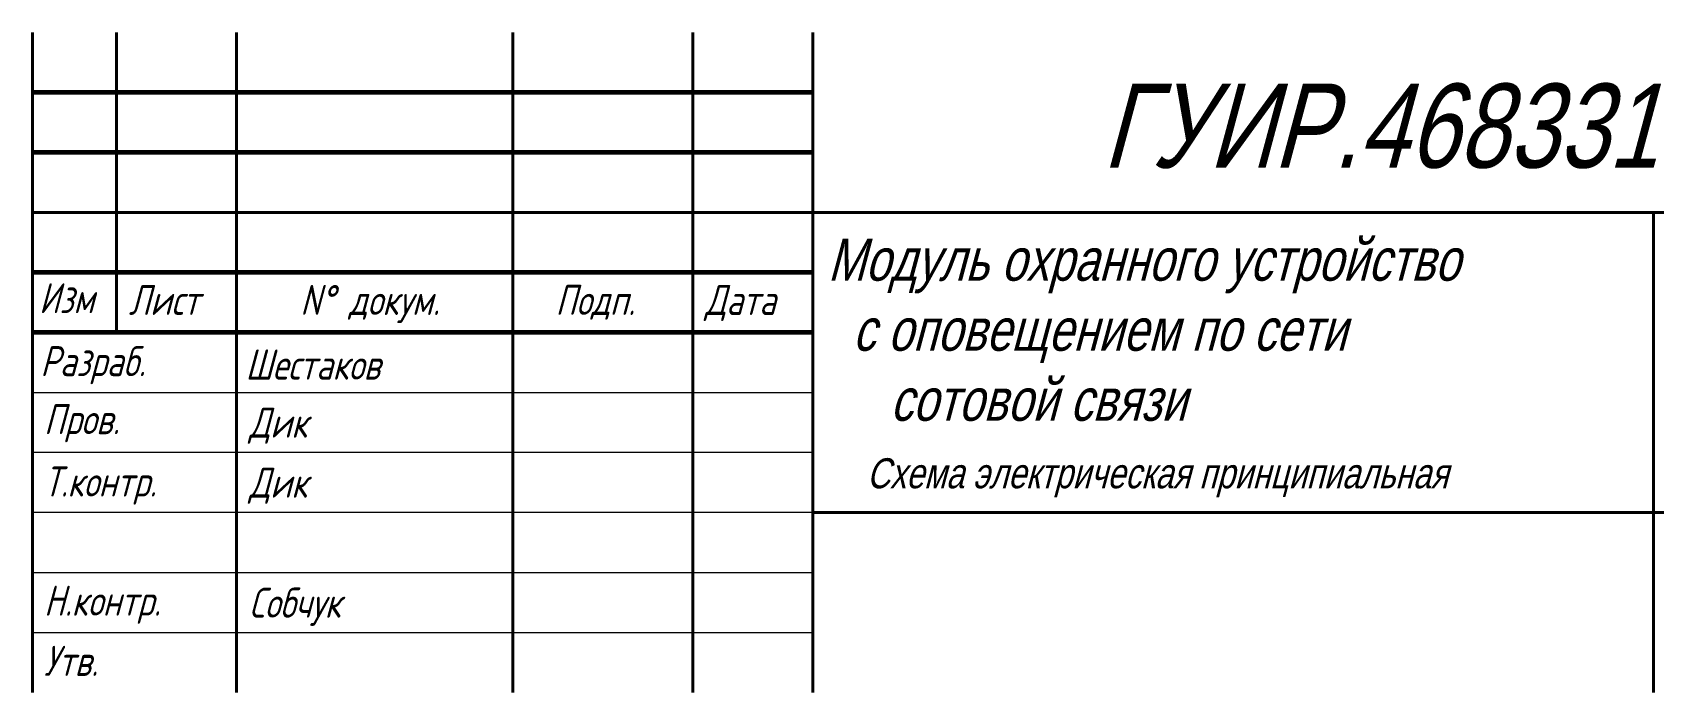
# Model space of a CAD drawing. Header units: millimetres. Extents: x 0 to 8800, y -367 to 2333.
# Drawn here: x 5358 to 5493, y 680.6 to 735.6 of the extents above; entities that cross this region are included whole.
import ezdxf

# ---------------------------------------------------------------- set-up
doc = ezdxf.new("R2010")
doc.units = ezdxf.units.MM
doc.header["$LTSCALE"] = 0.5
doc.layers.get('0').update_dxf_attribs({"lineweight": 60})
for name, color, linetype, lineweight in [('Основная', 7, 'Continuous', 40), ('текст', 7, 'Continuous', 30), ('тонкая', 7, 'Continuous', 20)]:
    doc.layers.add(name, color=color, linetype=linetype, lineweight=lineweight)
doc.styles.add('ESKD', font='standarteskd.shx', dxfattribs={"width": 0.8, "oblique": 15})
doc.styles.add('стиль1', font='romans.shx', dxfattribs={"width": 0.75, "oblique": 15, "height": 3.5})

msp = doc.modelspace()

# ---------------------------------------------------------------- texts
at = {"style": 'ESKD'}
for s, insert, char_height, width, attachment_point in [('ГУИР.468331.001 Э3', (5483.376282328863, 727.8181463115313), 7, 120, 5), ('\\pxt1;{\\H0.7x;Модуль охранного устройство\\P  с оповещением по сети \\P     сотовой связи}', (5424.259108435675, 718.4460800287713), 5, 105.9279495211673, 1), ('\\pxt1; Схема электрическая принципиальная', (5426.761460113863, 700.1561721208725), 2.5, 112.7300445043659, 1)]:
    msp.add_mtext(s, dxfattribs=dict(at, insert=insert, char_height=char_height, width=width, attachment_point=attachment_point))
at = {"layer": 'текст', "style": 'стиль1', "oblique": 15, "width": 0.75}
for s, p in [('Изм', (5358.575268404695, 712.246122384472)), ('Лист', (5366.051033980888, 712.0958179850321)), ('N%%d докум. ', (5380.33469917944, 712.0958179850321)), ('Подп.', (5401.587203093947, 712.0958179850321)), ('Дата', (5414.038313136616, 712.0958179850321)), ('Разраб.', (5358.691436921658, 706.9951871253473)), ('Шестаков', (5375.76965882739, 706.7072803457329)), ('Пров.', (5358.992337403063, 702.1630736439478)), ('Дик', (5376.070559309032, 701.8751668641405)), ('Т.контр.', (5358.992337403063, 696.9681638704704)), ('Дик', (5376.070559309032, 696.8751668641405)), ('Н.контр.', (5358.992337403063, 687.0459429898227)), ('Собчук', (5376.070559309032, 686.8751668641405)), ('Утв.', (5358.992337403063, 682.0263287310098))]:
    msp.add_text(s, height=2.5, dxfattribs=at).set_placement(p)

# ---------------------------------------------------------------- linework, layer by layer
for p, q in [((5423.030143115103, 730.634004908908), (5358.030143115103, 730.634004908908)), ((5423.030143115103, 725.634004908908), (5358.030143115103, 725.634004908908)), ((5423.030143115103, 715.634004908908), (5358.030143115103, 715.634004908908)), ((5423.030143115103, 710.634004908908), (5358.030143115103, 710.634004908908)), ((5493.030143115103, 680.634004908908), (5493.030143115103, 680.634004908908))]:
    msp.add_line(p, q)
at = {"layer": 'Основная'}
for p, q in [((5358.030143115103, 735.634004908908), (5358.030143115103, 680.6340049089079)), ((5365.030143115103, 710.634004908908), (5365.030143115103, 735.634004908908)), ((5375.030143115103, 735.634004908908), (5375.030143115103, 680.634004908908)), ((5398.030143115103, 680.634004908908), (5398.030143115103, 735.634004908908)), ((5413.030143115103, 735.634004908908), (5413.030143115103, 680.634004908908)), ((5423.030143115103, 735.634004908908), (5423.030143115103, 680.634004908908)), ((5358.030143115104, 720.6340049089081), (5543.030143115103, 720.6340049089098)), ((5493.030143115103, 720.6340049089093), (5493.030143115103, 680.634004908908)), ((5543.030143115103, 695.634004908908), (5423.030143115103, 695.634004908908))]:
    msp.add_line(p, q, dxfattribs=at)
at = {"layer": 'тонкая'}
for p, q in [((5358.030143115103, 705.634004908908), (5423.030143115103, 705.634004908908)), ((5423.030143115103, 700.634004908908), (5358.030143115103, 700.634004908908)), ((5423.030143115103, 695.634004908908), (5358.030143115103, 695.634004908908))]:
    msp.add_line(p, q, dxfattribs=at)
for points in [[(5358.030143115103, 690.634004908908), (5423.030143115103, 690.634004908908)], [(5358.030143115103, 685.634004908908), (5423.030143115103, 685.634004908908)]]:
    msp.add_lwpolyline(points, dxfattribs=at)

msp.set_redraw_order([(e.dxf.handle, doc.entitydb.next_handle()) for e in msp.query("TEXT MTEXT ATTDEF DIMENSION ARC_DIMENSION")])  # texts and dimensions are drawn at this point

doc.saveas('drawing.dxf')
